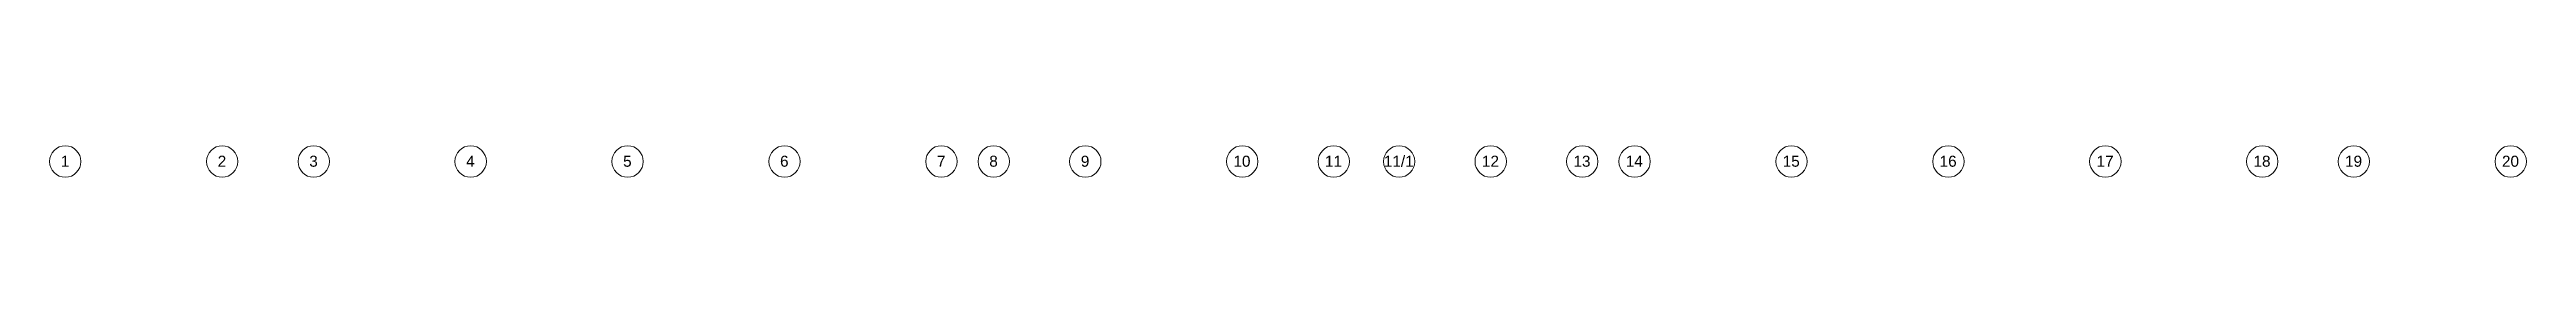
# Model space of a CAD drawing. Header units: millimetres. Extents: x -4730 to 98194, y -4296 to 93388.
# Drawn here: x -600 to 94100, y -4296 to -3096 of the extents above; entities that cross this region are included whole.
import ezdxf

# ---------------------------------------------------------------- set-up
doc = ezdxf.new("R2010")
doc.units = ezdxf.units.MM
doc.layers.add('Оси', color=7, linetype='Continuous', lineweight=9)
doc.styles.add('Arial_1', font='arial.ttf', dxfattribs={"height": 420})

msp = doc.modelspace()

# ---------------------------------------------------------------- texts
at = {"layer": 'Оси', "char_height": 420, "attachment_point": 1, "style": 'Arial_1'}
for s, insert, width in [('\\fArial|b0|i0|c204|p34|;1', (-170.8535, -3475.6658), 404.0505), ('\\fArial|b0|i0|c204|p34|;2', (5829.1465, -3475.6658), 404.0505), ('\\fArial|b0|i0|c204|p34|;3', (9329.1465, -3475.6658), 404.0505), ('\\fArial|b0|i0|c204|p34|;4', (15329.1465, -3475.6658), 404.0505), ('\\fArial|b0|i0|c204|p34|;5', (21329.1465, -3475.6658), 404.0505), ('\\fArial|b0|i0|c204|p34|;6', (27329.1465, -3475.6658), 404.0505), ('\\fArial|b0|i0|c204|p34|;7', (33329.1465, -3475.6658), 404.0505), ('\\fArial|b0|i0|c204|p34|;8', (35329.1465, -3475.6658), 404.0505), ('\\fArial|b0|i0|c204|p34|;9', (38829.1465, -3475.6658), 404.0505), ('10', (44662.9465, -3475.6658), 808.101), ('11', (48162.9465, -3475.6658), 808.101), ('11/1', (50412.7465, -3475.6658), 1414.17675), ('12', (54162.9465, -3475.6658), 808.101), ('13', (57662.9465, -3475.6658), 808.101), ('14', (59662.9465, -3475.6658), 808.101), ('15', (65662.9465, -3475.6658), 808.101), ('16', (71662.9465, -3475.6658), 808.101), ('17', (77662.9465, -3475.6658), 808.101), ('18', (83662.9465, -3475.6658), 808.101), ('19', (87162.9465, -3475.6658), 808.101), ('20', (93162.9465, -3475.6658), 808.101)]:
    msp.add_mtext(s, dxfattribs=dict(at, insert=insert, width=width))

# ---------------------------------------------------------------- blocks, each defined once
blk = doc.blocks.new('Ось сетки - Заголовок сетки - Окружность 5 мм-1145995-Тех_ этаж')
at = {"layer": 'Оси'}
blk.add_circle((0, 0), 5, dxfattribs=at)

# ---------------------------------------------------------------- block references
at = {"layer": 'Оси', "xscale": 120, "yscale": 120, "zscale": 120, "rotation": 180}
for p in [(0, -3696.3487), (6000, -3696.3487), (9500, -3696.3487), (15500, -3696.3487), (21500, -3696.3487), (27500, -3696.3487), (33500, -3696.3487), (35500, -3696.3487), (39000, -3696.3487), (45000, -3696.3487), (48500, -3696.3487), (51000, -3696.3487), (54500, -3696.3487), (58000, -3696.3487), (60000, -3696.3487), (66000, -3696.3487), (72000, -3696.3487), (78000, -3696.3487), (84000, -3696.3487), (87500, -3696.3487), (93500, -3696.3487)]:
    msp.add_blockref('Ось сетки - Заголовок сетки - Окружность 5 мм-1145995-Тех_ этаж', p, dxfattribs=at)

msp.set_redraw_order([(e.dxf.handle, doc.entitydb.next_handle()) for e in msp.query("TEXT MTEXT ATTDEF DIMENSION ARC_DIMENSION")])  # texts and dimensions are drawn at this point

doc.saveas('drawing.dxf')
